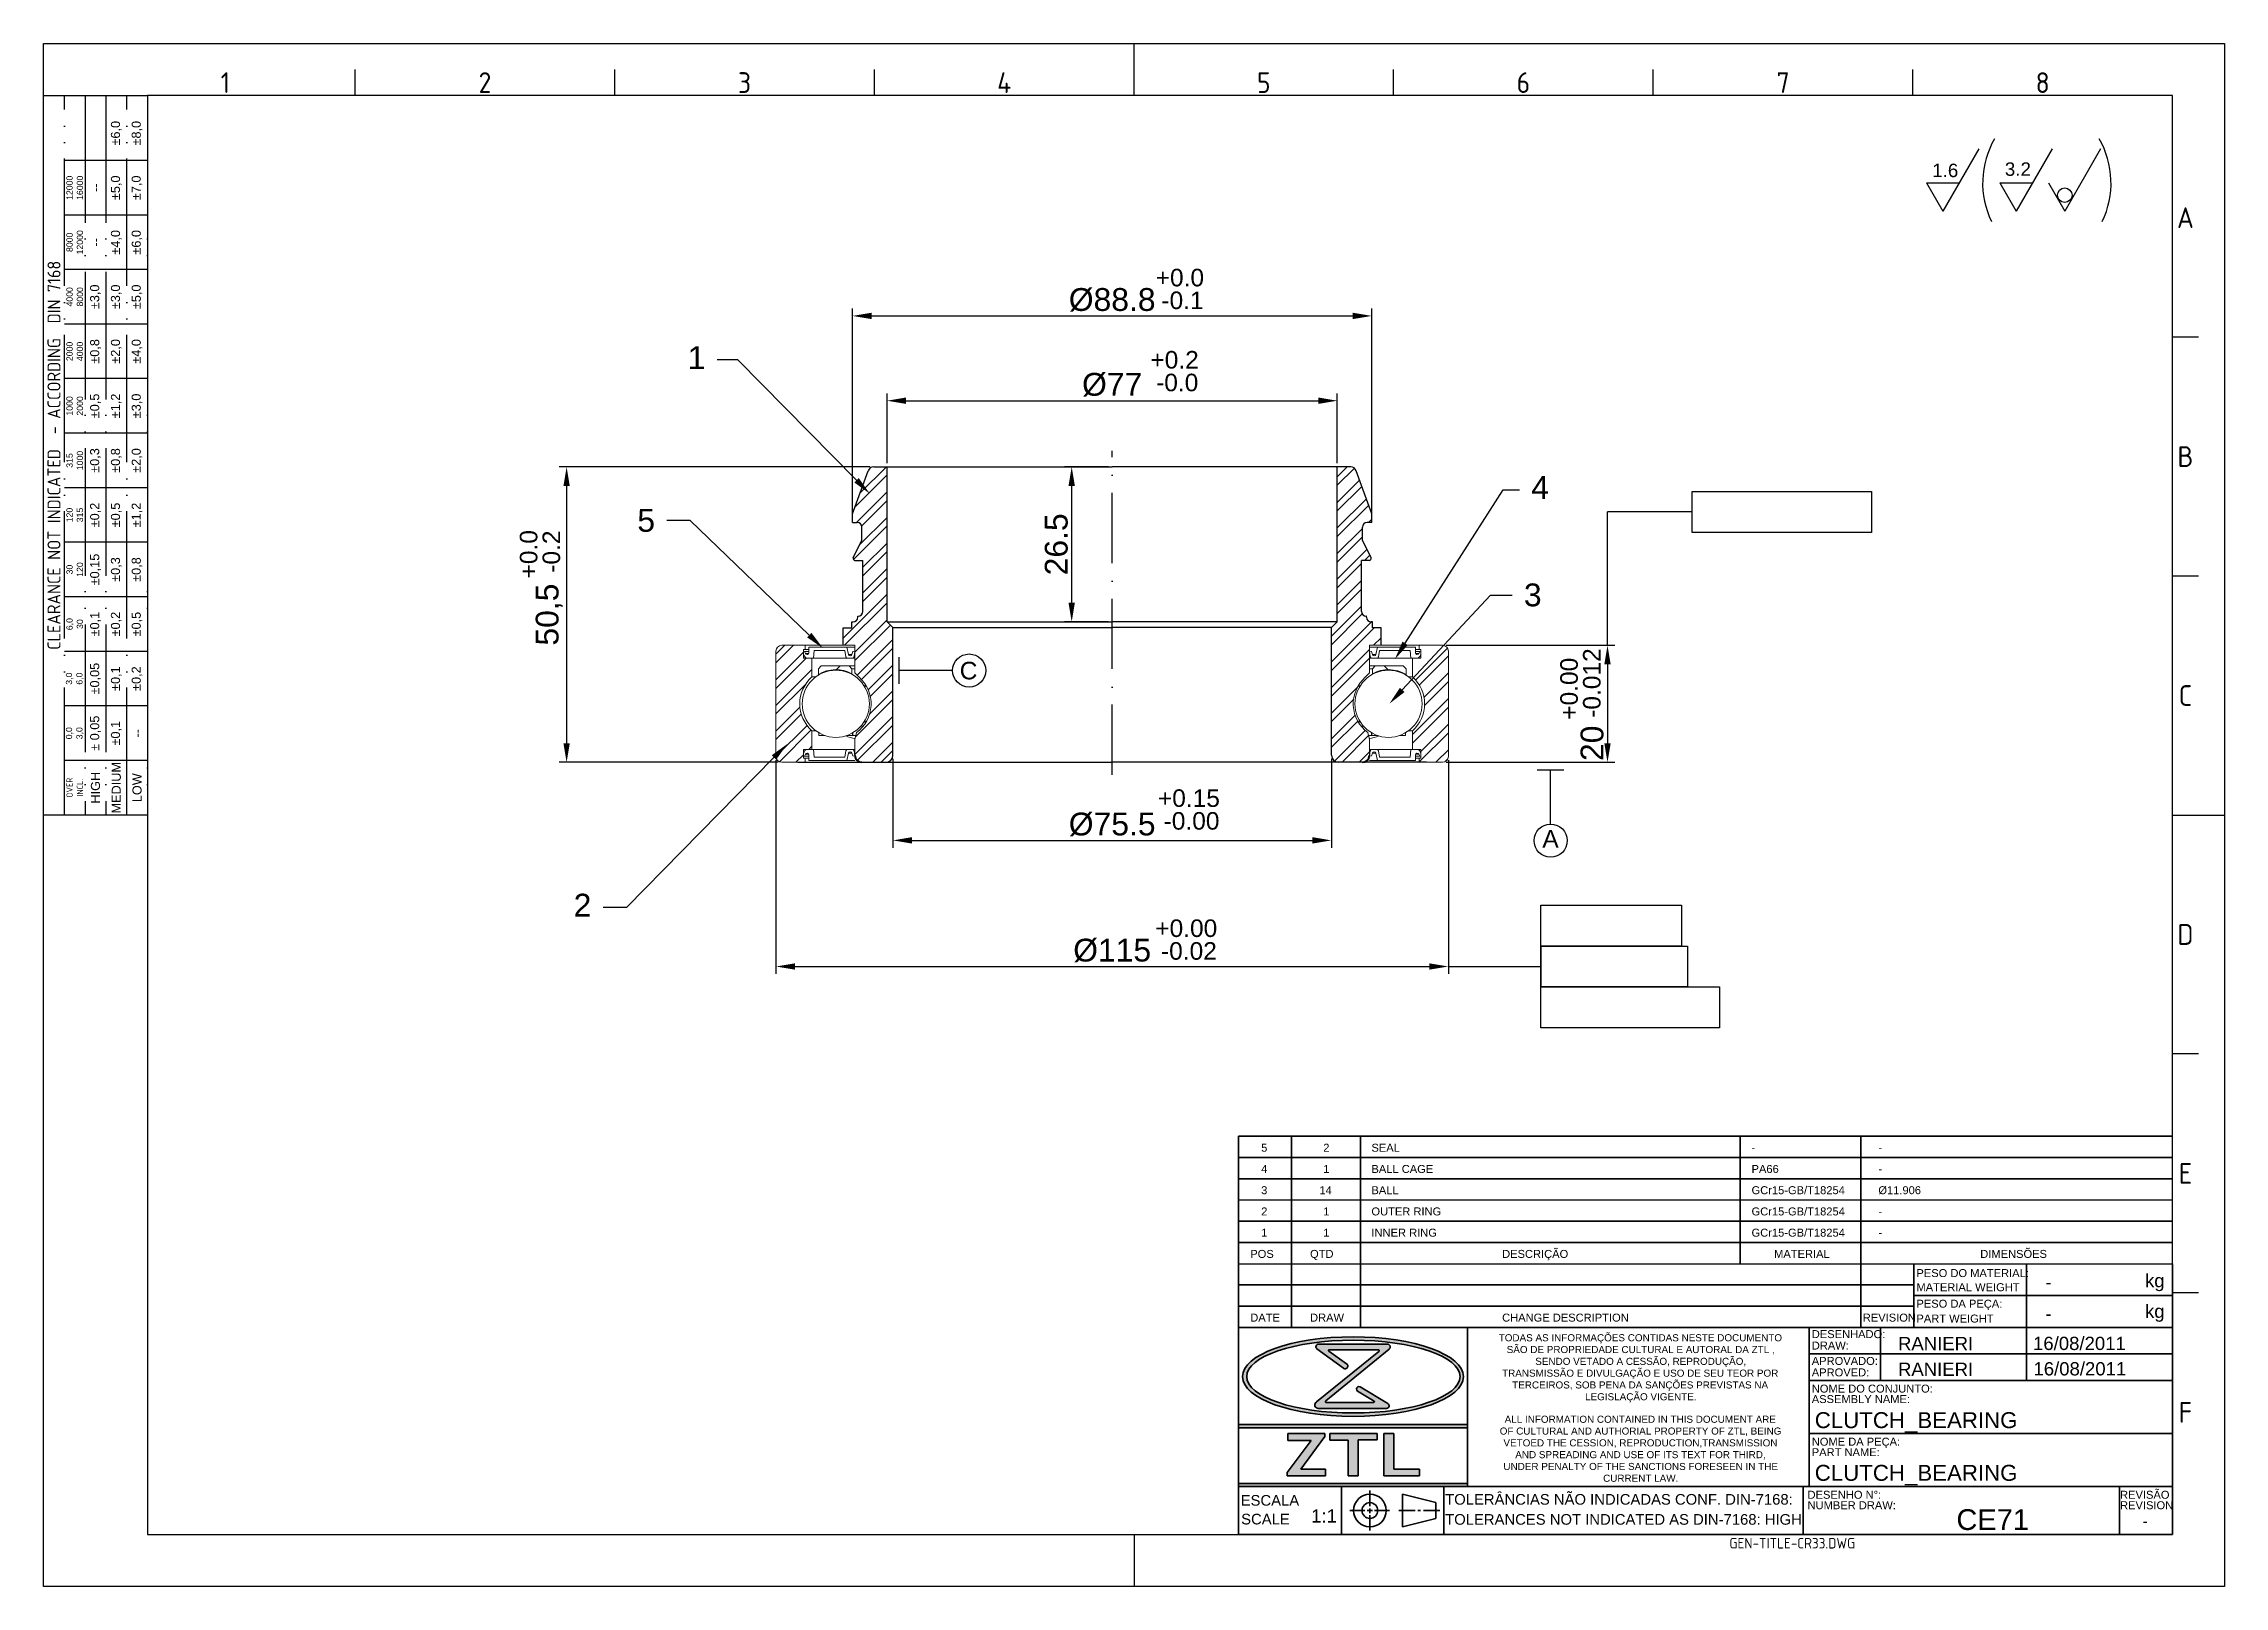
# Model space of a CAD drawing. Header units: millimetres. Extents: x 2626 to 2999, y 1108 to 1371.
import ezdxf
from ezdxf import colors
from ezdxf.entities.mleader import LeaderData, LeaderLine
from ezdxf.enums import TextEntityAlignment as Align
from ezdxf.math import Vec2, Vec3

# ---------------------------------------------------------------- set-up
doc = ezdxf.new("R2010")
doc.units = ezdxf.units.MM
for name, pattern in [('ACAD_ISO02W100', [15, 12, -3]), ('ACAD_ISO05W100', [33, 24, -3, 0, -3, 0, -3]), ('ACAD_ISO10W100', [18, 12, -3, 0, -3])]:
    doc.linetypes.add(name, pattern=pattern)
for name, color, linetype, lineweight in [('AM_0', 7, 'Continuous', 40), ('AM_5', 3, 'Continuous', 25), ('AM_7', 4, 'Continuous', 35), ('AM_8', 40, 'ACAD_ISO02W100', 35), ('AM_BOR', 2, 'ACAD_ISO05W100', 35)]:
    doc.layers.add(name, color=color, linetype=linetype, lineweight=lineweight)
doc.styles.add('ACISOTS', font='isocp.shx', dxfattribs={"height": 1})
doc.styles.get("Standard").update_dxf_attribs({"font": 'arial.ttf'})
doc.dimstyles.new('ISO-25', dxfattribs={"dimtxt": 3.9, "dimasz": 3.25, "dimexe": 1.25, "dimexo": 0.625, "dimtad": 1, "dimtxsty": 'Standard', "dimcen": 2.5, "dimadec": 0, "dimazin": 0, "dimtfac": 1, "dimtmove": 0, "dimatfit": 3, "dimfxl": 1, "dimarcsym": 0})

msp = doc.modelspace()

# ---------------------------------------------------------------- texts
at = {"color": 0, "linetype": 'Continuous', "char_height": 1.21, "attachment_point": 1}
for s, insert in [('\\pi-0.030453;TODAS AS INFORMAÇÕES CONTIDAS NESTE DOCUMENTO \\P\\pi1.3368;SÃO DE PROPRIEDADE CULTURAL E AUTORAL DA ZTL , \\P\\pi6.2214;SENDO VETADO A CESSÃO, REPRODUÇÃO, \\P\\pi0.5502;TRANSMISSÃO E DIVULGAÇÃO E USO DE SEU TEOR POR \\P\\pi2.2748;TERCEIROS, SOB PENA DA SANÇÕES PREVISTAS NA \\P\\pi14.743;LEGISLAÇÃO VIGENTE.', (2874.772, 1150.795)), ('\\pi0.99054;ALL INFORMATION CONTAINED IN THIS DOCUMENT ARE \\P\\pi0.14494;OF CULTURAL AND AUTHORIAL PROPERTY OF ZTL, BEING  \\P\\pi0.78254;VETOED THE CESSION, REPRODUCTION,TRANSMISSION \\P\\pi2.8043;AND SPREADING AND USE OF ITS TEXT FOR THIRD, \\P\\pi0.77387;UNDER PENALTY OF THE SANCTIONS FORESEEN IN THE \\P\\pi17.825;CURRENT LAW.', (2874.772, 1136.862))]:
    msp.add_mtext_dynamic_manual_height_columns(s, width=48.28462, gutter_width=12.5, heights=[0], dxfattribs=dict(at, insert=insert))
at = {"layer": 'AM_5', "attachment_point": 1}
for s, insert, char_height in [('1.6', (2948.873, 1350.895), 2.3), ('3.2', (2961.304, 1351.117), 2.3), ('+0.0', (2816.081, 1332.92), 3), ('-0.1', (2817.059, 1329.033), 3), ('+0.2', (2815.175, 1318.875), 3), ('-0.0', (2816.152, 1314.988), 3), ('+0.15', (2816.462, 1243.937), 3), ('-0.00', (2817.439, 1240.05), 3), ('+0.00', (2816.01, 1221.698), 3), ('-0.02', (2816.987, 1217.811), 3)]:
    msp.add_mtext_dynamic_manual_height_columns(s, width=18.23779, gutter_width=12.5, heights=[0], dxfattribs=dict(at, insert=insert, char_height=char_height))
at = {"layer": 'AM_5', "char_height": 3, "attachment_point": 1, "rotation": 90}
for s, insert in [('+0.0', (2707.339, 1279.987)), ('-0.2', (2711.225, 1280.965)), ('+0.00', (2885.27, 1255.831)), ('-0.012', (2889.157, 1256.166))]:
    msp.add_mtext_dynamic_manual_height_columns(s, width=18.23779, gutter_width=12.5, heights=[0], dxfattribs=dict(at, insert=insert))
at = {"layer": 'AM_5', "char_height": 3, "width": 8.43428, "attachment_point": 5}
for s, insert in [('C', (2784.079, 1264.213)), ('A', (2883.603, 1235.478))]:
    msp.add_mtext(s, dxfattribs=dict(at, insert=insert))
at = {"layer": 'AM_8', "color": 0, "linetype": 'Continuous'}
for s, height, p in [('5', 1.361, (2834.118, 1181.99)), ('2', 1.361, (2844.744, 1181.99)), ('SEAL', 1.3613, (2852.978, 1181.99)), ('-', 1.361, (2917.984, 1181.99)), ('-', 1.361, (2939.668, 1181.99)), ('4', 1.361, (2834.118, 1178.36)), ('1', 1.361, (2844.744, 1178.36)), ('BALL CAGE', 1.3613, (2852.978, 1178.36)), ('PA66', 1.3613, (2917.984, 1178.36)), ('-', 1.361, (2939.668, 1178.36)), ('3', 1.361, (2834.118, 1174.73)), ('14', 1.3613, (2844.079, 1174.73)), ('BALL', 1.3613, (2852.978, 1174.73)), ('GCr15-GB/T18254', 1.36125, (2917.984, 1174.73)), ('%%C11.906', 1.3613, (2939.668, 1174.73)), ('2', 1.361, (2834.118, 1171.1)), ('1', 1.361, (2844.744, 1171.1)), ('OUTER RING', 1.3613, (2852.978, 1171.1)), ('GCr15-GB/T18254', 1.36125, (2917.984, 1171.1)), ('-', 1.361, (2939.668, 1171.1)), ('1', 1.361, (2834.118, 1167.47)), ('1', 1.361, (2844.744, 1167.47)), ('INNER RING', 1.3613, (2852.978, 1167.47)), ('GCr15-GB/T18254', 1.36125, (2917.984, 1167.47)), ('-', 1.361, (2939.668, 1167.47)), ('POS', 1.3613, (2832.256, 1163.84)), ('QTD', 1.3613, (2842.482, 1163.84)), ('DESCRIÇÃO', 1.3613, (2875.328, 1163.84)), ('MATERIAL', 1.3613, (2921.842, 1163.84)), ('DIMENSÕES', 1.3613, (2957.095, 1163.84)), ('PESO DO MATERIAL:', 1.36125, (2946.18, 1160.562)), ('kg', 2.2687, (2985.276, 1158.822)), ('MATERIAL WEIGHT', 1.36125, (2946.18, 1158.151)), ('PESO DA PEÇA:', 1.36125, (2946.18, 1155.33)), ('DATE', 1.3613, (2832.256, 1152.95)), ('DRAW', 1.3613, (2842.482, 1152.95)), ('CHANGE DESCRIPTION', 1.36125, (2875.328, 1152.95)), ('REVISION', 1.3613, (2937.007, 1152.95)), ('PART WEIGHT', 1.36125, (2946.18, 1152.79)), ('kg', 2.2687, (2985.276, 1153.588)), ('DESENHADO:', 1.3613, (2928.283, 1150.128)), ('DRAW:', 1.3613, (2928.283, 1148.17)), ('APROVADO:', 1.3613, (2928.283, 1145.544)), ('APROVED:', 1.3613, (2928.283, 1143.586)), ('NOME DO CONJUNTO:', 1.36125, (2928.283, 1140.816)), ('ASSEMBLY NAME:', 1.36125, (2928.283, 1139.023)), ('NOME DA PEÇA:', 1.36125, (2928.283, 1131.741)), ('PART NAME:', 1.3613, (2928.283, 1129.948)), ('ESCALA', 1.815, (2830.616, 1121.485)), ('TOLERÂNCIAS NÃO INDICADAS CONF. DIN-7168:', 1.815, (2865.584, 1121.654)), ('DESENHO N%%d:', 1.36125, (2927.559, 1122.666)), ('REVISÃO', 1.3613, (2981.005, 1122.666)), ('SCALE', 1.815, (2830.7, 1118.278)), ('1:1', 2.2687, (2842.668, 1118.595)), ('TOLERANCES NOT INDICATED AS DIN-7168: HIGH', 1.815, (2865.584, 1118.228)), ('NUMBER DRAW:', 1.36125, (2927.559, 1120.873)), ('REVISION', 1.3613, (2981.005, 1120.873))]:
    msp.add_text(s, height=height, dxfattribs=at).set_placement(p)
for p in [(2968.241, 1159.699), (2968.241, 1154.3)]:
    msp.add_attdef('-', text='', height=2.269, dxfattribs=at).set_placement(p, align=Align.MIDDLE_LEFT)
for tag, p, height in [('RANIERI', (2943.029, 1148.063), 2.269), ('16/08/2011', (2966.125, 1148.09), 2.269), ('RANIERI', (2943.027, 1143.672), 2.269), ('16/08/2011', (2966.198, 1143.748), 2.269), ('CLUTCH_BEARING', (2928.796, 1134.741), 2.723), ('CLUTCH_BEARING', (2928.796, 1125.734), 2.723), ('CE71', (2953.02, 1117.328), 3.549)]:
    msp.add_attdef(tag, p, '', height=height, dxfattribs=at)
at = {"layer": 'AM_8', "color": 0, "linetype": 'Continuous', "style": 'ACISOTS'}
msp.add_attdef('GEN-TITLE-CR33.DWG', (2914.193, 1114.16), '', height=1.815, dxfattribs=at)
at = {"layer": 'AM_8', "color": 0, "linetype": 'Continuous'}
msp.add_attdef('-', text='', height=1.775, dxfattribs=at).set_placement((2985.3, 1118.827), align=Align.MIDDLE_CENTER)

# ---------------------------------------------------------------- blocks, each defined once
blk = doc.blocks.new('A3 ZTL')
for p, q in [((19.57, 280.82), (19.57, 9.78)), ((401.17, 280.82), (19.57, 280.82)), ((401.17, 9.78), (401.17, 280.82)), ((19.57, 9.78), (401.17, 9.78))]:
    blk.add_line(p, q)
at = {"layer": 'AM_BOR', "color": 135, "linetype": 'Continuous', "lineweight": 25}
for p, q in [((0, 0), (0, 290.61)), ((0, 290.61), (410.96, 290.61)), ((410.96, 290.61), (410.96, 0)), ((410.96, 0), (0, 0))]:
    blk.add_line(p, q, dxfattribs=at)
at = {"layer": 'AM_BOR', "color": 135, "lineweight": 25}
for p, q in [((205.48, 280.82), (205.48, 290.61)), ((58.71, 280.82), (58.71, 285.71)), ((107.63, 280.82), (107.63, 285.71)), ((156.56, 280.82), (156.56, 285.71)), ((254.4, 280.82), (254.4, 285.71)), ((303.33, 280.82), (303.33, 285.71)), ((352.25, 280.82), (352.25, 285.71)), ((3.91, 145.3), (3.91, 280.82)), ((7.83, 280.82), (7.83, 145.3)), ((11.74, 280.82), (11.74, 145.3)), ((15.66, 145.3), (15.66, 280.82)), ((19.57, 268.59), (3.91, 268.59)), ((19.57, 258.32), (3.91, 258.32)), ((19.57, 248.04), (3.91, 248.04)), ((19.57, 237.77), (3.91, 237.77)), ((406.07, 235.32), (401.17, 235.32)), ((19.57, 227.5), (3.91, 227.5)), ((19.57, 217.22), (3.91, 217.22)), ((19.57, 206.95), (3.91, 206.95)), ((19.57, 196.67), (3.91, 196.67)), ((406.07, 190.31), (401.17, 190.31)), ((19.57, 186.4), (3.91, 186.4)), ((19.57, 176.13), (3.91, 176.13)), ((19.57, 165.85), (3.91, 165.85)), ((19.57, 155.58), (3.91, 155.58)), ((401.17, 145.3), (410.96, 145.3)), ((406.07, 100.29), (401.17, 100.29)), ((406.07, 55.28), (401.17, 55.28)), ((205.48, 9.78), (205.48, 0))]:
    blk.add_line(p, q, dxfattribs=at)
blk.add_lwpolyline([(19.57, 145.3), (0, 145.3), (0, 280.82), (19.57, 280.82)], close=True, dxfattribs=at)
at = {"layer": 'AM_BOR', "color": 135, "lineweight": 25, "style": 'ACISOTS'}
for s, p in [('1', (34.25, 283.27)), ('2', (83.17, 283.27)), ('3', (132.09, 283.27)), ('4', (181.02, 283.27)), ('5', (229.94, 283.27)), ('6', (278.86, 283.27)), ('7', (327.79, 283.27)), ('8', (376.71, 283.27)), ('A', (403.62, 257.83)), ('B', (403.62, 212.82)), ('C', (403.62, 167.81)), ('D', (403.62, 122.8)), ('E', (403.62, 77.79)), ('F', (403.62, 32.78))]:
    blk.add_text(s, height=3.91, dxfattribs=at).set_placement(p, align=Align.MIDDLE)
at = {"layer": 'AM_BOR', "color": 135, "lineweight": 25, "attachment_point": 5, "rotation": 90}
for s, insert, char_height, width in [('±6,0', (13.7, 273.73), 1.712, 10.274), ('±8,0', (17.61, 273.73), 1.712, 10.274), ('12000\\P16000', (5.87, 263.45), 1.174, 10.274), ('--', (9.78, 263.45), 1.712, 10.274), ('±5,0', (13.7, 263.45), 1.712, 10.274), ('±7,0', (17.61, 263.45), 1.712, 10.274), ('8000\\P12000', (5.87, 253.18), 1.174, 10.274), ('±4,0', (13.7, 253.18), 1.712, 10.274), ('±6,0', (17.61, 253.18), 1.712, 10.274), ('--', (9.78, 253.18), 1.712, 10.274), ('{\\Fisocp.shx|c0;CLEARANCE NOT INDICATED  - ACCORDING  DIN 7168}', (1.96, 213.06), 2.4462, 135.5186), ('4000\\P8000', (5.87, 242.91), 1.174, 10.274), ('±3,0', (9.78, 242.91), 1.712, 10.274), ('±3,0', (13.7, 242.91), 1.712, 10.274), ('±5,0', (17.61, 242.91), 1.712, 10.274), ('2000\\P4000', (5.87, 232.63), 1.174, 10.274), ('±0,8', (9.78, 232.63), 1.712, 10.274), ('±2,0', (13.7, 232.63), 1.712, 10.274), ('±4,0', (17.61, 232.63), 1.712, 10.274), ('1000\\P2000', (5.87, 222.36), 1.174, 10.274), ('±0,5', (9.78, 222.36), 1.712, 10.274), ('±1,2', (13.7, 222.36), 1.712, 10.274), ('±3,0', (17.61, 222.36), 1.712, 10.274), ('315\\P1000', (5.87, 212.08), 1.174, 10.274), ('±0,3', (9.78, 212.08), 1.712, 10.274), ('±0,8', (13.7, 212.08), 1.712, 10.274), ('±2,0', (17.61, 212.08), 1.712, 10.274), ('120\\P315', (5.87, 201.81), 1.174, 10.274), ('±0,2', (9.78, 201.81), 1.712, 10.274), ('±0,5', (13.7, 201.81), 1.712, 10.274), ('±1,2', (17.61, 201.81), 1.712, 10.274), ('±0,15', (9.78, 191.54), 1.712, 10.274), ('±0,3', (13.7, 191.54), 1.712, 10.274), ('±0,8', (17.61, 191.54), 1.712, 10.274), ('30\\P120', (5.87, 191.54), 1.174, 10.274), ('6,0\\P30', (5.87, 181.26), 1.174, 10.274), ('±0,1', (9.78, 181.26), 1.712, 10.274), ('±0,2', (13.7, 181.26), 1.712, 10.274), ('±0,5', (17.61, 181.26), 1.712, 10.274), ('±0,05', (9.78, 170.99), 1.712, 10.274), ('±0,1', (13.7, 170.99), 1.712, 10.274), ('±0,2', (17.61, 170.99), 1.712, 10.274), ('3,0\\P6,0', (5.87, 170.99), 1.174, 10.274), ('0,0\\P3,0', (5.87, 160.71), 1.174, 10.274), ('± 0,05', (9.78, 160.71), 1.712, 10.274), ('\\pt4.69206;±0,1', (13.7, 160.71), 1.7123, 10.274), ('--', (17.61, 160.71), 1.712, 10.274), ('{\\Fisocp.shx|c0;OVER\\PINCL.}', (5.87, 150.44), 1.1742, 10.274), ('HIGH', (9.78, 150.44), 1.712, 10.274), ('MEDIUM', (13.7, 150.44), 1.712, 10.274), ('LOW', (17.61, 150.44), 1.712, 10.274)]:
    blk.add_mtext(s, dxfattribs=dict(at, insert=insert, char_height=char_height, width=width))
blk = doc.blocks.new('*D13')
at = {"layer": 'AM_5', "color": 0, "lineweight": -2}
for p, q in [((2770.14, 1299.69), (2770.14, 1311.62)), ((2773.39, 1310.37), (2843.89, 1310.37)), ((2847.14, 1299.69), (2847.14, 1311.62))]:
    blk.add_line(p, q, dxfattribs=at)
at = {"layer": 'AM_5', "color": 0}
for points in [[(2773.39, 1310.92), (2773.39, 1309.83), (2770.14, 1310.37)], [(2843.89, 1310.92), (2843.89, 1309.83), (2847.14, 1310.37)]]:
    blk.add_solid(points, dxfattribs=at)
at = {"layer": 'Defpoints', "color": 0}
for p in [(2847.14, 1310.37), (2770.14, 1299.06), (2847.14, 1299.06)]:
    blk.add_point(p, dxfattribs=at)
at = {"layer": 'AM_5', "color": 0, "insert": (2808.64, 1313.1), "char_height": 3.9, "attachment_point": 5}
blk.add_mtext('%%C77', dxfattribs=at)
blk = doc.blocks.new('*D14')
at = {"layer": 'AM_5', "color": 0, "lineweight": -2}
for p, q in [((2764.24, 1290.19), (2764.24, 1326.12)), ((2767.49, 1324.87), (2849.79, 1324.87)), ((2853.04, 1290.19), (2853.04, 1326.12))]:
    blk.add_line(p, q, dxfattribs=at)
at = {"layer": 'AM_5', "color": 0}
for points in [[(2767.49, 1325.41), (2767.49, 1324.33), (2764.24, 1324.87)], [(2849.79, 1325.41), (2849.79, 1324.33), (2853.04, 1324.87)]]:
    blk.add_solid(points, dxfattribs=at)
at = {"layer": 'Defpoints', "color": 0}
for p in [(2853.04, 1324.87), (2764.24, 1289.56), (2853.04, 1289.56)]:
    blk.add_point(p, dxfattribs=at)
at = {"layer": 'AM_5', "color": 0, "insert": (2808.64, 1327.6), "char_height": 3.9, "attachment_point": 5}
blk.add_mtext('%%C88.8', dxfattribs=at)
blk = doc.blocks.new('*D15')
at = {"layer": 'AM_5', "color": 0, "lineweight": -2}
for p, q in [((2808.02, 1299.06), (2800.47, 1299.06)), ((2801.72, 1275.84), (2801.72, 1295.81)), ((2808.02, 1272.59), (2800.47, 1272.59))]:
    blk.add_line(p, q, dxfattribs=at)
at = {"layer": 'AM_5', "color": 0}
for points in [[(2801.17, 1295.81), (2802.26, 1295.81), (2801.72, 1299.06)], [(2801.17, 1275.84), (2802.26, 1275.84), (2801.72, 1272.59)]]:
    blk.add_solid(points, dxfattribs=at)
at = {"layer": 'Defpoints', "color": 0}
for p in [(2801.72, 1299.06), (2808.64, 1299.06), (2808.64, 1272.59)]:
    blk.add_point(p, dxfattribs=at)
at = {"layer": 'AM_5', "color": 0, "insert": (2799.1, 1285.82), "char_height": 3.9, "attachment_point": 5, "rotation": 90}
blk.add_mtext('26.5', dxfattribs=at)
blk = doc.blocks.new('*D16')
at = {"layer": 'AM_5', "color": 0, "lineweight": -2}
for p, q in [((2771.14, 1249.14), (2771.14, 1233.96)), ((2846.14, 1249.14), (2846.14, 1233.96)), ((2774.39, 1235.21), (2842.89, 1235.21))]:
    blk.add_line(p, q, dxfattribs=at)
at = {"layer": 'AM_5', "color": 0}
for points in [[(2774.39, 1235.76), (2774.39, 1234.67), (2771.14, 1235.21)], [(2842.89, 1235.76), (2842.89, 1234.67), (2846.14, 1235.21)]]:
    blk.add_solid(points, dxfattribs=at)
at = {"layer": 'Defpoints', "color": 0}
for p in [(2771.14, 1249.76), (2846.14, 1249.76), (2846.14, 1235.21)]:
    blk.add_point(p, dxfattribs=at)
at = {"layer": 'AM_5', "color": 0, "insert": (2808.64, 1237.94), "char_height": 3.9, "attachment_point": 5}
blk.add_mtext('%%C75.5', dxfattribs=at)
blk = doc.blocks.new('*D17')
at = {"layer": 'AM_5', "color": 0, "lineweight": -2}
for p, q in [((2751.14, 1248.94), (2751.14, 1212.4)), ((2866.14, 1248.94), (2866.14, 1212.4)), ((2754.39, 1213.65), (2862.89, 1213.65))]:
    blk.add_line(p, q, dxfattribs=at)
at = {"layer": 'AM_5', "color": 0}
for points in [[(2754.39, 1214.19), (2754.39, 1213.11), (2751.14, 1213.65)], [(2862.89, 1214.19), (2862.89, 1213.11), (2866.14, 1213.65)]]:
    blk.add_solid(points, dxfattribs=at)
at = {"layer": 'Defpoints', "color": 0}
for p in [(2751.14, 1249.56), (2866.14, 1249.56), (2866.14, 1213.65)]:
    blk.add_point(p, dxfattribs=at)
at = {"layer": 'AM_5', "color": 0, "insert": (2808.64, 1216.38), "char_height": 3.9, "attachment_point": 5}
blk.add_mtext('%%C115', dxfattribs=at)
blk = doc.blocks.new('*D18')
at = {"layer": 'AM_5', "color": 0, "lineweight": -2}
for p, q in [((2865.77, 1268.56), (2894.6, 1268.56)), ((2893.35, 1265.31), (2893.35, 1251.81)), ((2865.77, 1248.56), (2894.6, 1248.56))]:
    blk.add_line(p, q, dxfattribs=at)
at = {"layer": 'AM_5', "color": 0}
for points in [[(2892.81, 1265.31), (2893.89, 1265.31), (2893.35, 1268.56)], [(2892.81, 1251.81), (2893.89, 1251.81), (2893.35, 1248.56)]]:
    blk.add_solid(points, dxfattribs=at)
at = {"layer": 'Defpoints', "color": 0}
for p in [(2865.14, 1268.56), (2865.14, 1248.56), (2893.35, 1248.56)]:
    blk.add_point(p, dxfattribs=at)
at = {"layer": 'AM_5', "color": 0, "insert": (2890.73, 1251.81), "char_height": 3.9, "attachment_point": 5, "rotation": 90}
blk.add_mtext('20', dxfattribs=at)
blk = doc.blocks.new('*D19')
at = {"layer": 'AM_5', "color": 0, "lineweight": -2}
for p, q in [((2767.23, 1299.06), (2714.09, 1299.06)), ((2715.34, 1295.81), (2715.34, 1251.81)), ((2751.52, 1248.56), (2714.09, 1248.56))]:
    blk.add_line(p, q, dxfattribs=at)
at = {"layer": 'AM_5', "color": 0}
for points in [[(2714.8, 1295.81), (2715.88, 1295.81), (2715.34, 1299.06)], [(2714.8, 1251.81), (2715.88, 1251.81), (2715.34, 1248.56)]]:
    blk.add_solid(points, dxfattribs=at)
at = {"layer": 'Defpoints', "color": 0}
for p in [(2767.85, 1299.06), (2715.34, 1248.56), (2752.14, 1248.56)]:
    blk.add_point(p, dxfattribs=at)
at = {"layer": 'AM_5', "color": 0, "insert": (2712.37, 1273.81), "char_height": 3.9, "attachment_point": 5, "rotation": 90}
blk.add_mtext('50,5', dxfattribs=at)

# ---------------------------------------------------------------- dimensions: what is measured, and where the dimension line sits
at = {"layer": 'AM_5'}
for base, p1, p2, text, picture, middle in [((2853.04, 1324.872), (2764.24, 1289.561), (2853.04, 1289.561), '%%C88.8', '*D14', (2808.64, 1327.597)), ((2847.14, 1310.374), (2770.14, 1299.061), (2847.14, 1299.061), '%%C77', '*D13', (2808.64, 1313.099)), ((2866.14, 1213.651), (2751.14, 1249.561), (2866.14, 1249.561), '%%C115', '*D17', (2808.64, 1216.376)), ((2846.14, 1235.213), (2771.14, 1249.761), (2846.14, 1249.761), '%%C75.5', '*D16', (2808.64, 1237.939))]:
    dim = msp.add_linear_dim(base=base, p1=p1, p2=p2, text=text, dimstyle='ISO-25', dxfattribs=at)
    dim.commit()
    dim.dimension.update_dxf_attribs({"geometry": picture, "text_midpoint": middle})
dim = msp.add_linear_dim(base=(2715.339, 1248.561), p1=(2767.852, 1299.061), p2=(2752.14, 1248.561), angle=90, dimstyle='ISO-25', dxfattribs=at)
dim.commit()
dim.dimension.update_dxf_attribs({"geometry": '*D19', "text_midpoint": (2712.37, 1273.811)})
dim = msp.add_linear_dim(base=(2801.715, 1299.061), p1=(2808.64, 1272.587), p2=(2808.64, 1299.061), angle=90, text='26.5', dimstyle='ISO-25', dxfattribs=at)
dim.commit()
dim.dimension.update_dxf_attribs({"geometry": '*D15', "text_midpoint": (2799.099, 1285.824)})
dim = msp.add_linear_dim(base=(2893.347, 1248.561), p1=(2865.14, 1268.561), p2=(2865.14, 1248.561), angle=90, dimstyle='ISO-25', dxfattribs=at)
dim.commit()
dim.dimension.update_dxf_attribs({"geometry": '*D18', "text_midpoint": (2893.347, 1251.811), "dimtype": 160})

# ---------------------------------------------------------------- hatches: boundary and pattern name
at = {"linetype": 'Continuous'}
h = msp.add_hatch(color=0, dxfattribs=at)
h.paths.add_polyline_path([(2869.402, 1135.355), (2830.246, 1135.355), (2830.246, 1134.807), (2869.402, 1134.807)])
h.paths.add_polyline_path([(2869.402, 1125.284), (2830.246, 1125.284), (2830.246, 1124.736), (2869.402, 1124.736)])
at = {"layer": 'AM_7'}
h = msp.add_hatch(dxfattribs=at)
h.set_pattern_fill('ANSI32', color=256, scale=0.325, style=0)
h.paths.add_polyline_path([(2851.29, 1283.061), (2852.641, 1283.061, 0.5520622), (2852.912, 1283.491), (2851.44, 1286.561), (2851.44, 1288.761, -0.4142136), (2852.24, 1289.561), (2853.04, 1289.561), (2853.04, 1291.061), (2850.368, 1298.403, 0.3152988), (2849.428, 1299.061), (2847.14, 1299.061), (2847.14, 1272.587), (2846.14, 1271.587), (2846.14, 1249.761, 0.4142136), (2847.34, 1248.561), (2851.44, 1248.561, 0.4142136), (2852.64, 1249.761), (2852.64, 1252.453), (2852.386, 1253.637, -0.4808071), (2851.913, 1263.107), (2852.64, 1263.864), (2852.64, 1268.561), (2854.64, 1268.561), (2854.64, 1271.561), (2853.14, 1271.561), (2853.14, 1272.561), (2852.94, 1272.561, -0.4142136), (2852.14, 1273.361), (2852.14, 1273.561), (2852.09, 1273.561, -0.4142136), (2851.29, 1274.361)])
h.paths.add_polyline_path([(2770.14, 1299.061), (2767.852, 1299.061, 0.3152988), (2766.912, 1298.403), (2764.24, 1291.061), (2764.24, 1289.561), (2765.04, 1289.561, -0.4142136), (2765.84, 1288.761), (2765.84, 1286.561), (2764.369, 1283.491, 0.5520622), (2764.639, 1283.061), (2765.99, 1283.061), (2765.99, 1274.361, -0.4142136), (2765.19, 1273.561), (2765.14, 1273.561), (2765.14, 1273.361, -0.4142136), (2764.34, 1272.561), (2764.14, 1272.561), (2764.14, 1271.561), (2762.64, 1271.561), (2762.64, 1268.561), (2764.64, 1268.561), (2764.64, 1263.864), (2765.367, 1263.107, -0.4808071), (2764.894, 1253.637), (2764.64, 1252.453), (2764.64, 1249.761, 0.4142136), (2765.84, 1248.561), (2769.94, 1248.561, 0.4142136), (2771.14, 1249.761), (2771.14, 1271.587), (2770.14, 1272.587)])
h = msp.add_hatch(dxfattribs=at)
h.set_pattern_fill('ANSI32', color=256, scale=0.325, style=0)
h.paths.add_polyline_path([(2755.84, 1266.361), (2755.84, 1267.861), (2756.14, 1267.861), (2756.14, 1268.561), (2752.14, 1268.561, 0.4142136), (2751.14, 1267.561), (2751.14, 1249.561, 0.4142136), (2752.14, 1248.561), (2756.14, 1248.561), (2756.14, 1249.261), (2755.84, 1249.261), (2755.84, 1249.794, -0.0475264), (2755.84, 1249.989), (2755.84, 1250.761), (2757.29, 1250.761), (2757.29, 1253.964, -0.4513657), (2757.29, 1263.158), (2757.29, 1266.361)])
h.paths.add_polyline_path([(2866.14, 1267.561, 0.3599037), (2865.328, 1268.543), (2860.166, 1262.998, -0.439735), (2859.99, 1253.964), (2859.99, 1250.761), (2861.44, 1250.761), (2861.44, 1249.989, -0.0475264), (2861.44, 1249.794), (2861.44, 1249.261), (2861.14, 1249.261), (2861.14, 1248.561), (2862.39, 1248.561), (2865.14, 1248.561, 0.4142136), (2866.14, 1249.561)])
at = {"layer": 'AM_7', "linetype": 'Continuous', "lineweight": 0}
h = msp.add_hatch(dxfattribs=at)
h.set_pattern_fill('ANSI31', color=4, style=0)
h.set_pattern_definition([(45, (2672.7006, 1332.776), (-2.24506, 2.24506), [])])
edge = h.paths.add_edge_path(flags=0)
edge.add_line((2758.89, 1265.061), (2758.39, 1264.561))
edge.add_line((2758.39, 1264.561), (2758.39, 1263.582))
edge.add_arc((2761.376, 1258.561), 5.841, 61.7619, 120.74536, ccw=False)
edge.add_line((2764.14, 1263.707), (2764.14, 1264.561))
edge.add_line((2764.14, 1264.561), (2763.64, 1265.061))
edge.add_line((2763.64, 1265.061), (2758.89, 1265.061))
h = msp.add_hatch(dxfattribs=at)
h.set_pattern_fill('ANSI31', color=4, style=0)
h.set_pattern_definition([(135, (2944.5797, 1332.776), (2.24506, 2.24506), [])])
edge = h.paths.add_edge_path(flags=0)
edge.add_line((2858.39, 1265.061), (2858.89, 1264.561))
edge.add_line((2858.89, 1264.561), (2858.89, 1263.582))
edge.add_arc((2855.904, 1258.561), 5.841, 419.25464, 478.2381)
edge.add_line((2853.14, 1263.707), (2853.14, 1264.561))
edge.add_line((2853.14, 1264.561), (2853.64, 1265.061))
edge.add_line((2853.64, 1265.061), (2858.39, 1265.061))
at = {"layer": 'AM_8', "linetype": 'Continuous'}
h = msp.add_hatch(color=0, dxfattribs=at)
edge = h.paths.add_edge_path()
edge.add_ellipse((2849.833, 1143.547), major_axis=(18.891, 0), ratio=0.3599074, start_angle=191.45916, end_angle=452.8175)
edge.add_ellipse((2849.833, 1143.547), major_axis=(18.891, 0), ratio=0.3599074, start_angle=92.8175, end_angle=191.45916)
edge = h.paths.add_edge_path(flags=16)
edge.add_ellipse((2849.891, 1143.547), major_axis=(18.25, 0), ratio=0.3406642, start_angle=93.06698, end_angle=371.45916)
edge.add_ellipse((2849.891, 1143.547), major_axis=(18.25, 0), ratio=0.3406642, start_angle=11.45916, end_angle=93.06698)
h = msp.add_hatch(color=0, dxfattribs=at)
edge = h.paths.add_edge_path()
edge.add_line((2854.236, 1147.854), (2843.602, 1139.243))
edge.add_arc((2843.886, 1138.713), 0.601, 118.14094, 270)
edge.add_line((2843.886, 1138.112), (2855.58, 1138.112))
edge.add_arc((2855.565, 1138.555), 0.443, 271.96853, 418.91083)
edge.add_line((2855.793, 1138.934), (2851.058, 1141.789))
edge.add_arc((2850.834, 1141.421), 0.431, 58.66819, 238.80525)
edge.add_line((2850.611, 1141.053), (2853.44, 1139.34))
edge.add_arc((2853.377, 1139.251), 0.109, -90, 54.65447, ccw=False)
edge.add_line((2853.377, 1139.142), (2845.227, 1139.142))
edge.add_arc((2845.251, 1139.292), 0.151, 129.23635, 260.82262, ccw=False)
edge.add_line((2845.155, 1139.409), (2855.982, 1148.25))
edge.add_arc((2855.699, 1148.638), 0.48, 306.0702, 450)
edge.add_line((2855.699, 1149.119), (2843.959, 1149.119))
edge.add_arc((2843.94, 1148.654), 0.465, 87.72721, 233.74708)
edge.add_line((2843.665, 1148.279), (2848.175, 1144.972))
edge.add_arc((2848.466, 1145.351), 0.478, 232.47139, 414.7334)
edge.add_line((2848.742, 1145.741), (2845.704, 1147.889))
edge.add_arc((2845.764, 1148.005), 0.131, 90, 242.52347, ccw=False)
edge.add_line((2845.764, 1148.136), (2854.161, 1148.136))
edge.add_arc((2854.135, 1147.978), 0.16, -50.99642, 80.76554, ccw=False)
for points in [[(2838.593, 1127.142), (2838.593, 1126.598), (2845.121, 1126.598), (2845.121, 1127.746), (2840.89, 1127.746), (2845, 1133.305), (2845, 1133.848), (2838.653, 1133.848), (2838.653, 1132.64), (2842.673, 1132.64)], [(2845.846, 1132.7), (2848.99, 1132.7), (2848.99, 1126.598), (2850.712, 1126.598), (2850.712, 1132.761), (2853.946, 1132.761), (2853.946, 1133.848), (2845.846, 1133.848)], [(2861.2, 1126.568), (2861.2, 1127.746), (2856.817, 1127.746), (2856.817, 1133.848), (2855.125, 1133.848), (2855.125, 1126.568)]]:
    msp.add_hatch(color=0, dxfattribs=at).paths.add_polyline_path(points)

# ---------------------------------------------------------------- linework, layer by layer
at = {"linetype": 'ACAD_ISO10W100'}
msp.add_line((2808.64, 1246.421), (2808.64, 1301.826), dxfattribs=at)
for p, q in [((2764.24, 1291.061), (2766.912, 1298.403)), ((2767.852, 1299.061), (2808.64, 1299.061)), ((2770.14, 1272.587), (2770.14, 1299.061)), ((2849.428, 1299.061), (2808.64, 1299.061)), ((2847.14, 1272.587), (2847.14, 1299.061)), ((2853.04, 1291.061), (2850.368, 1298.403)), ((2764.24, 1289.561), (2764.24, 1291.061)), ((2853.04, 1289.561), (2853.04, 1291.061)), ((2764.24, 1289.561), (2765.04, 1289.561)), ((2765.84, 1286.561), (2765.84, 1288.761)), ((2851.44, 1286.561), (2851.44, 1288.761)), ((2853.04, 1289.561), (2852.24, 1289.561)), ((2764.369, 1283.491), (2765.84, 1286.561)), ((2764.639, 1283.061), (2765.99, 1283.061)), ((2765.99, 1274.361), (2765.99, 1283.061)), ((2851.29, 1274.361), (2851.29, 1283.061)), ((2852.641, 1283.061), (2851.29, 1283.061)), ((2852.912, 1283.491), (2851.44, 1286.561)), ((2764.14, 1271.561), (2764.14, 1272.561)), ((2764.14, 1272.561), (2764.34, 1272.561)), ((2764.14, 1271.561), (2764.14, 1272.561)), ((2765.14, 1273.361), (2765.14, 1273.561)), ((2765.14, 1273.561), (2765.19, 1273.561)), ((2771.14, 1271.587), (2770.14, 1272.587)), ((2770.14, 1272.587), (2808.64, 1272.587)), ((2847.14, 1272.587), (2808.64, 1272.587)), ((2846.14, 1271.587), (2847.14, 1272.587)), ((2852.14, 1273.561), (2852.09, 1273.561)), ((2852.14, 1273.361), (2852.14, 1273.561)), ((2853.14, 1272.561), (2852.94, 1272.561)), ((2853.14, 1271.561), (2853.14, 1272.561)), ((2853.14, 1271.561), (2853.14, 1272.561)), ((2762.64, 1271.561), (2764.14, 1271.561)), ((2762.64, 1268.561), (2762.64, 1271.561)), ((2771.14, 1249.761), (2771.14, 1271.587)), ((2771.14, 1271.587), (2808.64, 1271.587)), ((2846.14, 1271.587), (2808.64, 1271.587)), ((2846.14, 1249.761), (2846.14, 1271.587)), ((2854.64, 1271.561), (2853.14, 1271.561)), ((2854.64, 1268.561), (2854.64, 1271.561)), ((2754.89, 1248.561), (2808.64, 1248.561)), ((2862.39, 1248.561), (2808.64, 1248.561))]:
    msp.add_line(p, q)
at = {"color": 7, "linetype": 'Continuous', "lineweight": 15}
for p, q in [((2756.14, 1268.561), (2752.14, 1268.561)), ((2861.14, 1268.561), (2865.14, 1268.561)), ((2751.14, 1267.561), (2751.14, 1249.561)), ((2866.14, 1267.561), (2866.14, 1249.561)), ((2752.14, 1248.561), (2756.14, 1248.561)), ((2865.14, 1248.561), (2861.14, 1248.561))]:
    msp.add_line(p, q, dxfattribs=at)
at = {"linetype": 'Continuous'}
for p, q in [((2830.246, 1173.741), (2989.966, 1173.741)), ((2830.246, 1162.851), (2989.966, 1162.851))]:
    msp.add_line(p, q, dxfattribs=at)
for centre, radius, start, end in [((2767.852, 1298.061), 1, 90, 160), ((2849.428, 1298.061), 1, 20, 90), ((2765.04, 1288.761), 0.8, 0, 90), ((2852.24, 1288.761), 0.8, 90, 180), ((2764.639, 1283.361), 0.3, 154.39428, 270), ((2852.641, 1283.361), 0.3, 270, 25.60572), ((2764.34, 1273.361), 0.8, 270, 0), ((2765.19, 1274.361), 0.8, 270, 0), ((2852.09, 1274.361), 0.8, 180, 270), ((2852.94, 1273.361), 0.8, 180, 270), ((2769.94, 1249.761), 1.2, 270, 0), ((2847.34, 1249.761), 1.2, 180, 270)]:
    msp.add_arc(centre, radius, start, end)
at = {"color": 7, "linetype": 'Continuous', "lineweight": 15}
for centre, start, end in [((2752.14, 1267.561), 90, 180), ((2865.14, 1267.561), 0, 90), ((2752.14, 1249.561), 180, 270), ((2865.14, 1249.561), 270, 0)]:
    msp.add_arc(centre, 1, start, end, dxfattribs=at)
at = {"layer": 'AM_0', "color": 0, "linetype": 'Continuous', "lineweight": 15}
for p, q in [((2756.14, 1267.861), (2756.14, 1268.561)), ((2764.64, 1268.561), (2764.64, 1263.864)), ((2852.64, 1268.561), (2852.64, 1263.864)), ((2861.14, 1267.861), (2861.14, 1268.561)), ((2755.84, 1267.861), (2756.14, 1267.861)), ((2755.84, 1266.361), (2755.84, 1267.861)), ((2757.29, 1266.361), (2755.84, 1266.361)), ((2757.29, 1263.158), (2757.29, 1266.361)), ((2859.99, 1266.361), (2861.44, 1266.361)), ((2859.99, 1263.158), (2859.99, 1266.361)), ((2861.44, 1267.861), (2861.14, 1267.861)), ((2861.44, 1266.361), (2861.44, 1267.861)), ((2757.29, 1263.158), (2757.938, 1263.158)), ((2765.367, 1263.107), (2764.64, 1263.864)), ((2851.913, 1263.107), (2852.64, 1263.864)), ((2757.29, 1250.761), (2757.29, 1253.964)), ((2764.64, 1252.453), (2764.894, 1253.637)), ((2852.64, 1252.453), (2852.386, 1253.637)), ((2859.99, 1250.761), (2859.99, 1253.964)), ((2755.84, 1249.261), (2755.84, 1250.761)), ((2755.84, 1250.761), (2757.29, 1250.761)), ((2764.64, 1252.453), (2764.64, 1249.761)), ((2852.64, 1252.453), (2852.64, 1249.761)), ((2859.737, 1250.761), (2860.965, 1250.761)), ((2861.44, 1250.761), (2859.99, 1250.761)), ((2861.44, 1249.261), (2861.44, 1250.761)), ((2756.14, 1249.261), (2755.84, 1249.261)), ((2756.14, 1248.561), (2756.14, 1249.261)), ((2861.14, 1248.561), (2861.14, 1249.261)), ((2861.14, 1249.261), (2861.44, 1249.261))]:
    msp.add_line(p, q, dxfattribs=at)
for centre in [(2761.376, 1258.561), (2855.904, 1258.561)]:
    msp.add_circle(centre, 5.741, dxfattribs=at)
for centre, radius, start, end in [((2761.345, 1258.561), 6.13, 131.41443, 228.58557), ((2761.345, 1258.561), 6.07, 305.78346, 48.49776), ((2855.935, 1258.561), 6.07, 131.50224, 234.21654), ((2855.935, 1258.561), 6.13, 311.41443, 48.58557)]:
    msp.add_arc(centre, radius, start, end, dxfattribs=at)
at = {"layer": 'AM_0', "color": 0}
for centre, start, end in [((2765.84, 1249.761), 180, 270), ((2851.44, 1249.761), 270, 0)]:
    msp.add_arc(centre, 1.2, start, end, dxfattribs=at)
at = {"layer": 'AM_5'}
for p, q in [((2956.832, 1353.411), (2950.684, 1342.763)), ((2969.383, 1353.411), (2963.235, 1342.763)), ((2977.687, 1353.411), (2971.54, 1342.763)), ((2947.89, 1347.603), (2953.479, 1347.603)), ((2947.89, 1347.603), (2950.684, 1342.763)), ((2960.441, 1347.603), (2966.029, 1347.603)), ((2960.441, 1347.603), (2963.235, 1342.763)), ((2968.745, 1347.603), (2971.54, 1342.763)), ((2907.833, 1287.866), (2907.833, 1294.866)), ((2893.347, 1268.561), (2893.347, 1291.366)), ((2907.833, 1291.366), (2893.347, 1291.366)), ((2772.13, 1266.524), (2772.13, 1261.965)), ((2781.359, 1264.244), (2772.13, 1264.244)), ((2885.907, 1247.226), (2881.348, 1247.226)), ((2883.627, 1237.997), (2883.627, 1247.226)), ((2881.922, 1217.151), (2881.922, 1210.151)), ((2866.14, 1213.651), (2881.922, 1213.651))]:
    msp.add_line(p, q, dxfattribs=at)
for points in [[(2907.833, 1294.866), (2938.502, 1294.866), (2938.502, 1287.866), (2907.833, 1287.866)], [(2881.922, 1224.151), (2905.981, 1224.151), (2905.981, 1217.151), (2881.922, 1217.151)], [(2881.922, 1217.151), (2907.057, 1217.151), (2907.057, 1210.151), (2881.922, 1210.151)], [(2881.922, 1210.151), (2912.5, 1210.151), (2912.5, 1203.151), (2881.922, 1203.151)]]:
    msp.add_lwpolyline(points, close=True, dxfattribs=at)
for centre, radius in [((2971.551, 1345.506), 1.239), ((2784.19, 1264.244), 2.83), ((2883.627, 1235.167), 2.83)]:
    msp.add_circle(centre, radius, dxfattribs=at)
for centre, start, end in [((2972.551, 1347.592), 149.81687, 205.95777), ((2964.416, 1347.592), 334.04223, 30.18313)]:
    msp.add_arc(centre, 15.049, start, end, dxfattribs=at)
at = {"layer": 'AM_7', "color": 4, "linetype": 'Continuous', "lineweight": 15}
for p, q in [((2756.14, 1268.561), (2764.64, 1268.561)), ((2756.79, 1268.261), (2756.756, 1267.294)), ((2763.265, 1268.261), (2756.79, 1268.261)), ((2763.534, 1267.008), (2763.265, 1268.261)), ((2763.265, 1268.261), (2764.64, 1268.261)), ((2861.14, 1268.561), (2852.64, 1268.561)), ((2854.015, 1268.261), (2852.64, 1268.261)), ((2853.746, 1267.008), (2854.015, 1268.261)), ((2854.015, 1268.261), (2860.49, 1268.261)), ((2860.49, 1268.261), (2860.524, 1267.294)), ((2755.84, 1267.545), (2755.84, 1267.111)), ((2756.011, 1267.488), (2755.84, 1267.545)), ((2756.011, 1267.488), (2756.763, 1267.488)), ((2756.194, 1267.159), (2756.011, 1267.488)), ((2756.14, 1267.861), (2756.776, 1267.861)), ((2756.194, 1267.159), (2756.719, 1267.159)), ((2756.315, 1266.361), (2757.543, 1266.361)), ((2757.543, 1266.361), (2757.703, 1267.661)), ((2757.543, 1266.361), (2763.376, 1266.361)), ((2757.703, 1267.661), (2762.895, 1267.661)), ((2758.39, 1264.561), (2758.89, 1265.061)), ((2758.39, 1264.561), (2758.39, 1263.582)), ((2763.64, 1265.061), (2758.89, 1265.061)), ((2762.895, 1267.661), (2763.081, 1266.609)), ((2763.376, 1266.361), (2764.213, 1266.361)), ((2763.534, 1267.008), (2764.139, 1267.008)), ((2763.64, 1265.061), (2764.14, 1264.561)), ((2763.64, 1265.061), (2764.64, 1265.061)), ((2764.264, 1267.473), (2764.135, 1266.992)), ((2764.14, 1263.707), (2764.14, 1264.561)), ((2764.64, 1264.561), (2764.14, 1264.561)), ((2764.213, 1266.361), (2764.64, 1266.361)), ((2764.64, 1267.539), (2764.264, 1267.473)), ((2764.503, 1266.584), (2764.64, 1267.539)), ((2764.503, 1266.584), (2764.64, 1266.584)), ((2852.64, 1267.539), (2853.016, 1267.473)), ((2852.777, 1266.584), (2852.64, 1267.539)), ((2852.777, 1266.584), (2852.64, 1266.584)), ((2853.067, 1266.361), (2852.64, 1266.361)), ((2853.64, 1265.061), (2852.64, 1265.061)), ((2852.64, 1264.561), (2853.14, 1264.561)), ((2853.016, 1267.473), (2853.145, 1266.992)), ((2853.904, 1266.361), (2853.067, 1266.361)), ((2853.64, 1265.061), (2853.14, 1264.561)), ((2853.14, 1263.707), (2853.14, 1264.561)), ((2853.746, 1267.008), (2853.141, 1267.008)), ((2853.64, 1265.061), (2858.39, 1265.061)), ((2859.737, 1266.361), (2853.904, 1266.361)), ((2854.385, 1267.661), (2854.2, 1266.609)), ((2859.578, 1267.661), (2854.385, 1267.661)), ((2858.89, 1264.561), (2858.39, 1265.061)), ((2858.89, 1264.561), (2858.89, 1263.582)), ((2859.737, 1266.361), (2859.578, 1267.661)), ((2860.965, 1266.361), (2859.737, 1266.361)), ((2861.14, 1267.861), (2860.504, 1267.861)), ((2861.269, 1267.488), (2860.517, 1267.488)), ((2861.086, 1267.159), (2860.561, 1267.159)), ((2861.086, 1267.159), (2861.269, 1267.488)), ((2861.269, 1267.488), (2861.44, 1267.545)), ((2861.44, 1267.545), (2861.44, 1267.111)), ((2859.99, 1263.158), (2859.342, 1263.158)), ((2757.29, 1253.964), (2757.938, 1253.964)), ((2758.495, 1253.154), (2759.448, 1253.154)), ((2763.305, 1253.154), (2764.259, 1253.154)), ((2764.791, 1253.154), (2764.248, 1253.154)), ((2852.49, 1253.154), (2853.032, 1253.154)), ((2853.975, 1253.154), (2853.022, 1253.154)), ((2858.785, 1253.154), (2857.833, 1253.154)), ((2859.99, 1253.964), (2859.342, 1253.964)), ((2755.84, 1250.011), (2755.84, 1249.578)), ((2755.84, 1249.578), (2756.011, 1249.634)), ((2756.011, 1249.634), (2756.194, 1249.963)), ((2756.763, 1249.634), (2756.011, 1249.634)), ((2756.719, 1249.963), (2756.194, 1249.963)), ((2757.543, 1250.761), (2756.315, 1250.761)), ((2756.756, 1249.828), (2756.79, 1248.861)), ((2757.703, 1249.461), (2757.543, 1250.761)), ((2763.376, 1250.761), (2757.543, 1250.761)), ((2762.895, 1249.461), (2757.703, 1249.461)), ((2763.081, 1250.513), (2762.895, 1249.461)), ((2763.265, 1248.861), (2763.534, 1250.115)), ((2764.213, 1250.761), (2763.376, 1250.761)), ((2764.139, 1250.115), (2763.534, 1250.115)), ((2764.135, 1250.13), (2764.264, 1249.65)), ((2764.64, 1250.761), (2764.213, 1250.761)), ((2764.264, 1249.65), (2764.654, 1249.581)), ((2764.654, 1249.581), (2764.503, 1250.539)), ((2764.64, 1250.539), (2764.503, 1250.539)), ((2852.627, 1249.581), (2852.777, 1250.539)), ((2853.016, 1249.65), (2852.627, 1249.581)), ((2852.64, 1250.761), (2853.067, 1250.761)), ((2852.64, 1250.539), (2852.777, 1250.539)), ((2853.145, 1250.13), (2853.016, 1249.65)), ((2853.067, 1250.761), (2853.904, 1250.761)), ((2853.141, 1250.115), (2853.746, 1250.115)), ((2854.015, 1248.861), (2853.746, 1250.115)), ((2853.904, 1250.761), (2859.737, 1250.761)), ((2854.2, 1250.513), (2854.385, 1249.461)), ((2854.385, 1249.461), (2859.578, 1249.461)), ((2859.578, 1249.461), (2859.737, 1250.761)), ((2860.524, 1249.828), (2860.49, 1248.861)), ((2860.517, 1249.634), (2861.269, 1249.634)), ((2860.561, 1249.963), (2861.086, 1249.963)), ((2861.269, 1249.634), (2861.086, 1249.963)), ((2861.44, 1249.578), (2861.269, 1249.634)), ((2861.44, 1250.011), (2861.44, 1249.578)), ((2756.14, 1249.261), (2756.776, 1249.261)), ((2756.14, 1248.561), (2764.64, 1248.561)), ((2756.79, 1248.861), (2763.265, 1248.861)), ((2764.64, 1248.861), (2763.265, 1248.861)), ((2852.64, 1248.861), (2854.015, 1248.861)), ((2861.14, 1248.561), (2852.64, 1248.561)), ((2860.49, 1248.861), (2854.015, 1248.861)), ((2861.14, 1249.261), (2860.504, 1249.261))]:
    msp.add_line(p, q, dxfattribs=at)
for centre, radius, start, end in [((2756.913, 1267.265), 1.084, 188.15582, 236.51173), ((2756.457, 1267.305), 0.3, 209.04833, 358), ((2761.376, 1258.561), 5.841, 61.7619, 120.74536), ((2763.376, 1266.661), 0.3, 190, 270), ((2763.836, 1267.072), 0.309, 192.09832, 345), ((2764.213, 1266.661), 0.3, 270, 345), ((2853.067, 1266.661), 0.3, 195, 270), ((2855.904, 1258.561), 5.841, 59.25464, 118.2381), ((2853.444, 1267.072), 0.309, 195, 347.90168), ((2853.904, 1266.661), 0.3, 270, 350), ((2860.824, 1267.305), 0.3, 182, 330.95167), ((2860.368, 1267.265), 1.084, 303.48827, 351.84418), ((2756.863, 1249.892), 1.028, 122.24997, 185.44203), ((2756.457, 1249.818), 0.3, 2, 150.95167), ((2765.374, 1258.561), 5.953, 247.1786, 263.32978), ((2763.376, 1250.461), 0.3, 90, 170), ((2763.836, 1250.05), 0.309, 15, 167.90168), ((2764.213, 1250.461), 0.3, 15, 90), ((2851.907, 1258.561), 5.953, 276.67022, 292.8214), ((2853.067, 1250.461), 0.3, 90, 165), ((2853.444, 1250.05), 0.309, 12.09832, 165), ((2853.904, 1250.461), 0.3, 10, 90), ((2860.824, 1249.818), 0.3, 29.04833, 178), ((2860.417, 1249.892), 1.028, 354.55797, 57.75003)]:
    msp.add_arc(centre, radius, start, end, dxfattribs=at)
for points in [[(2758.393, 1263.399), (2758.39, 1263.582)], [(2766.342, 1261.374), (2766.448, 1261.847)], [(2850.938, 1261.374), (2850.832, 1261.847)], [(2858.887, 1263.399), (2858.89, 1263.582)], [(2758.495, 1253.154), (2758.442, 1253.677)], [(2764.207, 1253.633), (2764.259, 1253.154)], [(2764.259, 1253.154), (2764.303, 1253.688)], [(2765.812, 1254.972), (2765.879, 1254.6)], [(2766.433, 1255.305), (2766.339, 1255.788)], [(2850.847, 1255.305), (2850.941, 1255.788)], [(2851.468, 1254.972), (2851.401, 1254.6)], [(2853.022, 1253.154), (2852.977, 1253.688)], [(2853.073, 1253.633), (2853.022, 1253.154)], [(2858.785, 1253.154), (2858.838, 1253.677)]]:
    msp.add_open_spline(points, degree=1, dxfattribs=at)
for points in [[(2764.14, 1263.707), (2764.14, 1263.69), (2764.14, 1263.647), (2764.142, 1263.583), (2764.144, 1263.543)], [(2853.14, 1263.707), (2853.14, 1263.69), (2853.14, 1263.647), (2853.138, 1263.583), (2853.137, 1263.543)]]:
    msp.add_open_spline(points, degree=3, knots=[0, 0, 0, 0, 0.3934533, 1, 1, 1, 1], dxfattribs=at)
at = {"layer": 'AM_8', "color": 0, "linetype": 'Continuous'}
for p, q in [((2830.246, 1184.631), (2830.246, 1116.568)), ((2830.246, 1184.631), (2989.966, 1184.631)), ((2839.321, 1184.631), (2839.321, 1151.961)), ((2851.118, 1184.631), (2851.118, 1151.961)), ((2916.052, 1184.631), (2916.052, 1162.851)), ((2936.648, 1184.631), (2936.648, 1151.961)), ((2830.246, 1181.001), (2989.966, 1181.001)), ((2830.246, 1181.001), (2989.966, 1181.001)), ((2830.246, 1177.371), (2989.966, 1177.371)), ((2989.966, 1170.111), (2830.246, 1170.111)), ((2989.966, 1170.111), (2830.246, 1170.111)), ((2830.246, 1166.481), (2989.966, 1166.481)), ((2945.723, 1151.961), (2945.723, 1162.851)), ((2965.009, 1162.851), (2965.009, 1157.406)), ((2989.966, 1116.568), (2989.966, 1162.851)), ((2945.723, 1159.221), (2830.246, 1159.221)), ((2945.723, 1157.406), (2989.966, 1157.406)), ((2965.009, 1157.406), (2965.009, 1151.961)), ((2830.246, 1155.591), (2945.723, 1155.591)), ((2830.246, 1151.961), (2926.441, 1151.961)), ((2843.959, 1149.119), (2855.699, 1149.119)), ((2869.402, 1151.961), (2869.402, 1124.736)), ((2926.441, 1151.961), (2989.966, 1151.961)), ((2927.826, 1151.961), (2927.826, 1134.718)), ((2940.053, 1151.961), (2940.053, 1142.886)), ((2965.009, 1151.961), (2965.009, 1142.886)), ((2927.826, 1147.423), (2989.966, 1147.423)), ((2927.826, 1142.886), (2989.966, 1142.886)), ((2830.246, 1135.355), (2869.402, 1135.355)), ((2869.402, 1134.807), (2830.246, 1134.807)), ((2838.653, 1132.64), (2838.653, 1133.848)), ((2838.653, 1133.848), (2845, 1133.848)), ((2845, 1133.848), (2845, 1133.305)), ((2845.846, 1132.7), (2845.846, 1133.848)), ((2845.846, 1133.848), (2853.946, 1133.848)), ((2853.946, 1133.848), (2853.946, 1132.761)), ((2855.125, 1126.568), (2855.125, 1133.848)), ((2855.125, 1133.848), (2856.817, 1133.848)), ((2856.817, 1133.848), (2856.817, 1127.746)), ((2927.826, 1134.718), (2927.826, 1124.736)), ((2927.826, 1133.811), (2989.966, 1133.811)), ((2838.593, 1127.142), (2842.673, 1132.64)), ((2842.673, 1132.64), (2838.653, 1132.64)), ((2845, 1133.305), (2840.89, 1127.746)), ((2848.99, 1132.7), (2845.846, 1132.7)), ((2848.99, 1126.598), (2848.99, 1132.7)), ((2850.712, 1132.761), (2850.712, 1126.598)), ((2853.946, 1132.761), (2850.712, 1132.761)), ((2838.593, 1126.598), (2838.593, 1127.142)), ((2845.121, 1126.598), (2838.593, 1126.598)), ((2840.89, 1127.746), (2845.121, 1127.746)), ((2845.121, 1127.746), (2845.121, 1126.598)), ((2850.712, 1126.598), (2848.99, 1126.598)), ((2861.2, 1126.568), (2855.125, 1126.568)), ((2856.817, 1127.746), (2861.2, 1127.746)), ((2861.2, 1127.746), (2861.2, 1126.568)), ((2830.246, 1125.284), (2869.402, 1125.284)), ((2830.246, 1124.736), (2856.097, 1124.736)), ((2926.441, 1124.736), (2830.246, 1124.736)), ((2870.504, 1124.736), (2830.246, 1124.736)), ((2847.882, 1124.736), (2847.882, 1116.568)), ((2852.718, 1124.081), (2852.718, 1121.388)), ((2864, 1121.998), (2858.291, 1123.446)), ((2858.291, 1123.446), (2858.291, 1117.858)), ((2865.358, 1124.736), (2865.358, 1116.568)), ((2926.441, 1124.736), (2980.891, 1124.736)), ((2926.819, 1116.568), (2926.819, 1124.736)), ((2989.966, 1124.736), (2980.891, 1124.736)), ((2980.891, 1124.736), (2980.891, 1116.568)), ((2849.306, 1120.652), (2851.868, 1120.652)), ((2852.256, 1120.652), (2853.158, 1120.652)), ((2852.718, 1121.014), (2852.718, 1120.209)), ((2852.718, 1119.849), (2852.718, 1117.223)), ((2853.505, 1120.652), (2856.051, 1120.652)), ((2857.669, 1120.652), (2860.476, 1120.652)), ((2864, 1119.306), (2858.291, 1117.858)), ((2860.908, 1120.652), (2861.36, 1120.652)), ((2861.882, 1120.652), (2864.662, 1120.652)), ((2864, 1121.998), (2864, 1119.306)), ((2830.246, 1116.568), (2989.966, 1116.568))]:
    msp.add_line(p, q, dxfattribs=at)
msp.add_lwpolyline([(2843.959, 1149.119), (2855.699, 1149.119, -0.7260746), (2855.982, 1148.25), (2845.155, 1139.409, 0.646844), (2845.227, 1139.142), (2853.377, 1139.142, 0.7309147), (2853.44, 1139.34), (2850.611, 1141.053, -1.0011968), (2851.058, 1141.789), (2855.793, 1138.934, -0.7463434), (2855.58, 1138.112), (2843.886, 1138.112, -0.7802957), (2843.602, 1139.243), (2854.236, 1147.854, 0.6479319), (2854.161, 1148.136), (2845.764, 1148.136, 0.7849705), (2845.704, 1147.889), (2848.742, 1145.741, -1.0199372), (2848.175, 1144.972), (2843.665, 1148.279, -0.7400952), (2843.959, 1149.119, -0.2577936)], format="xyb", dxfattribs=at)
for radius in [2.794, 1.346]:
    msp.add_circle((2852.718, 1120.652), radius, dxfattribs=at)
for centre, major_axis, ratio in [((2849.833, 1143.547), (-18.891, 0), 0.3599074), ((2849.891, 1143.547), (-18.25, 0), 0.3406642)]:
    msp.add_ellipse(centre, major_axis=major_axis, ratio=ratio, dxfattribs=at)

# ---------------------------------------------------------------- block references
at = {"linetype": 'ByBlock', "lineweight": 0, "xscale": 0.9075000000000002, "yscale": 0.9075000000000002, "zscale": 0.9075000000000002}
msp.add_blockref('A3 ZTL', (2625.9, 1107.689), dxfattribs=at)

msp.set_redraw_order([(e.dxf.handle, doc.entitydb.next_handle()) for e in msp.query("TEXT MTEXT ATTDEF DIMENSION ARC_DIMENSION")])  # texts and dimensions are drawn at this point

# ---------------------------------------------------------------- leaders
at = {"layer": 'AM_5'}
ml = msp.add_multileader_mtext('Standard', dxfattribs=at)
ml.set_content('1', color=256)
ml.set_leader_properties()
ml.build(insert=Vec2(0, 0))
ml.multileader.update_dxf_attribs({"arrow_head_size": 3.25})
ctx = ml.context
ctx.base_point, ctx.char_height, ctx.arrow_head_size, ctx.plane_origin = Vec3(2735.641, 1317.354), 3.9, 3.25, Vec3(2767.2, 1294.468)
ctx.text_align_type = 2
notes = []
notes.append((ctx, [(0, (1, 1, 0), (2744.63, 1317.354), (-1, 0), 3.552, [(0, [(2767.2, 1294.468)], 0, [])])]))
ctx.mtext.insert, ctx.mtext.alignment, ctx.mtext.flow_direction = Vec3(2739.078, 1319.694), 3, 5
ml = msp.add_multileader_mtext('Standard', dxfattribs=at)
ml.set_content('4', color=256)
ml.set_leader_properties()
ml.build(insert=Vec2(0, 0))
ml.multileader.update_dxf_attribs({"arrow_head_size": 3.25})
ctx = ml.context
ctx.base_point, ctx.char_height, ctx.arrow_head_size, ctx.plane_origin = Vec3(2878.304, 1295.148), 3.9, 3.25, Vec3(2856.979, 1266.16)
notes.append((ctx, [(0, (1, 1, 0), (2875.531, 1295.148), (1, 0), 2.773, [(0, [(2856.979, 1266.16)], 0, [])])]))
ctx.mtext.insert, ctx.mtext.flow_direction = Vec3(2880.304, 1297.488), 5
ml = msp.add_multileader_mtext('Standard', dxfattribs=at)
ml.set_content('5', color=256)
ml.set_leader_properties()
ml.build(insert=Vec2(0, 0))
ml.multileader.update_dxf_attribs({"arrow_head_size": 3.25})
ctx = ml.context
ctx.base_point, ctx.char_height, ctx.arrow_head_size, ctx.plane_origin = Vec3(2725.871, 1289.882), 3.9, 3.25, Vec3(2759.186, 1268.054)
ctx.text_align_type = 2
notes.append((ctx, [(0, (1, 1, 0), (2736.457, 1289.882), (-1, 0), 4, [(0, [(2759.186, 1268.054)], 0, [])])]))
ctx.mtext.insert, ctx.mtext.alignment, ctx.mtext.flow_direction = Vec3(2730.457, 1291.865), 3, 5
ml = msp.add_multileader_mtext('Standard', dxfattribs=at)
ml.set_content('3', color=256)
ml.set_leader_properties()
ml.build(insert=Vec2(0, 0))
ml.multileader.update_dxf_attribs({"arrow_head_size": 3.25})
ctx = ml.context
ctx.base_point, ctx.char_height, ctx.arrow_head_size, ctx.plane_origin = Vec3(2877.051, 1277.144), 3.9, 3.25, Vec3(2856.032, 1258.557)
notes.append((ctx, [(0, (1, 1, 0), (2873.334, 1277.144), (1, 0), 3.717, [(0, [(2856.032, 1258.557)], 0, [])])]))
ctx.mtext.insert, ctx.mtext.flow_direction = Vec3(2879.051, 1279.129), 5
ml = msp.add_multileader_mtext('Standard', dxfattribs=at)
ml.set_content('2', color=256)
ml.set_leader_properties()
ml.build(insert=Vec2(0, 0))
ml.multileader.update_dxf_attribs({"arrow_head_size": 3.25})
ctx = ml.context
ctx.base_point, ctx.char_height, ctx.arrow_head_size, ctx.plane_origin = Vec3(2714.992, 1223.749), 3.9, 3.25, Vec3(2753.074, 1251.688)
ctx.text_align_type = 2
notes.append((ctx, [(0, (1, 1, 0), (2725.575, 1223.749), (-1, 0), 4, [(0, [(2753.074, 1251.688)], 0, [])])]))
ctx.mtext.insert, ctx.mtext.alignment, ctx.mtext.flow_direction = Vec3(2719.575, 1226.089), 3, 5
for ctx, leaders in notes:
    for number, flags, end, landing, length, lines in leaders:
        leader = LeaderData()
        leader.index, (leader.has_last_leader_line, leader.has_dogleg_vector, leader.attachment_direction) = number, flags
        leader.last_leader_point, leader.dogleg_vector, leader.dogleg_length = Vec3(end), Vec3(landing), length
        for number, points, colour, breaks in lines:
            line = LeaderLine()
            line.index, line.vertices, line.color, line.breaks = number, Vec3.list(points), colors.encode_raw_color(colour), breaks
            leader.lines.append(line)
        ctx.leaders.append(leader)

doc.saveas('drawing.dxf')
